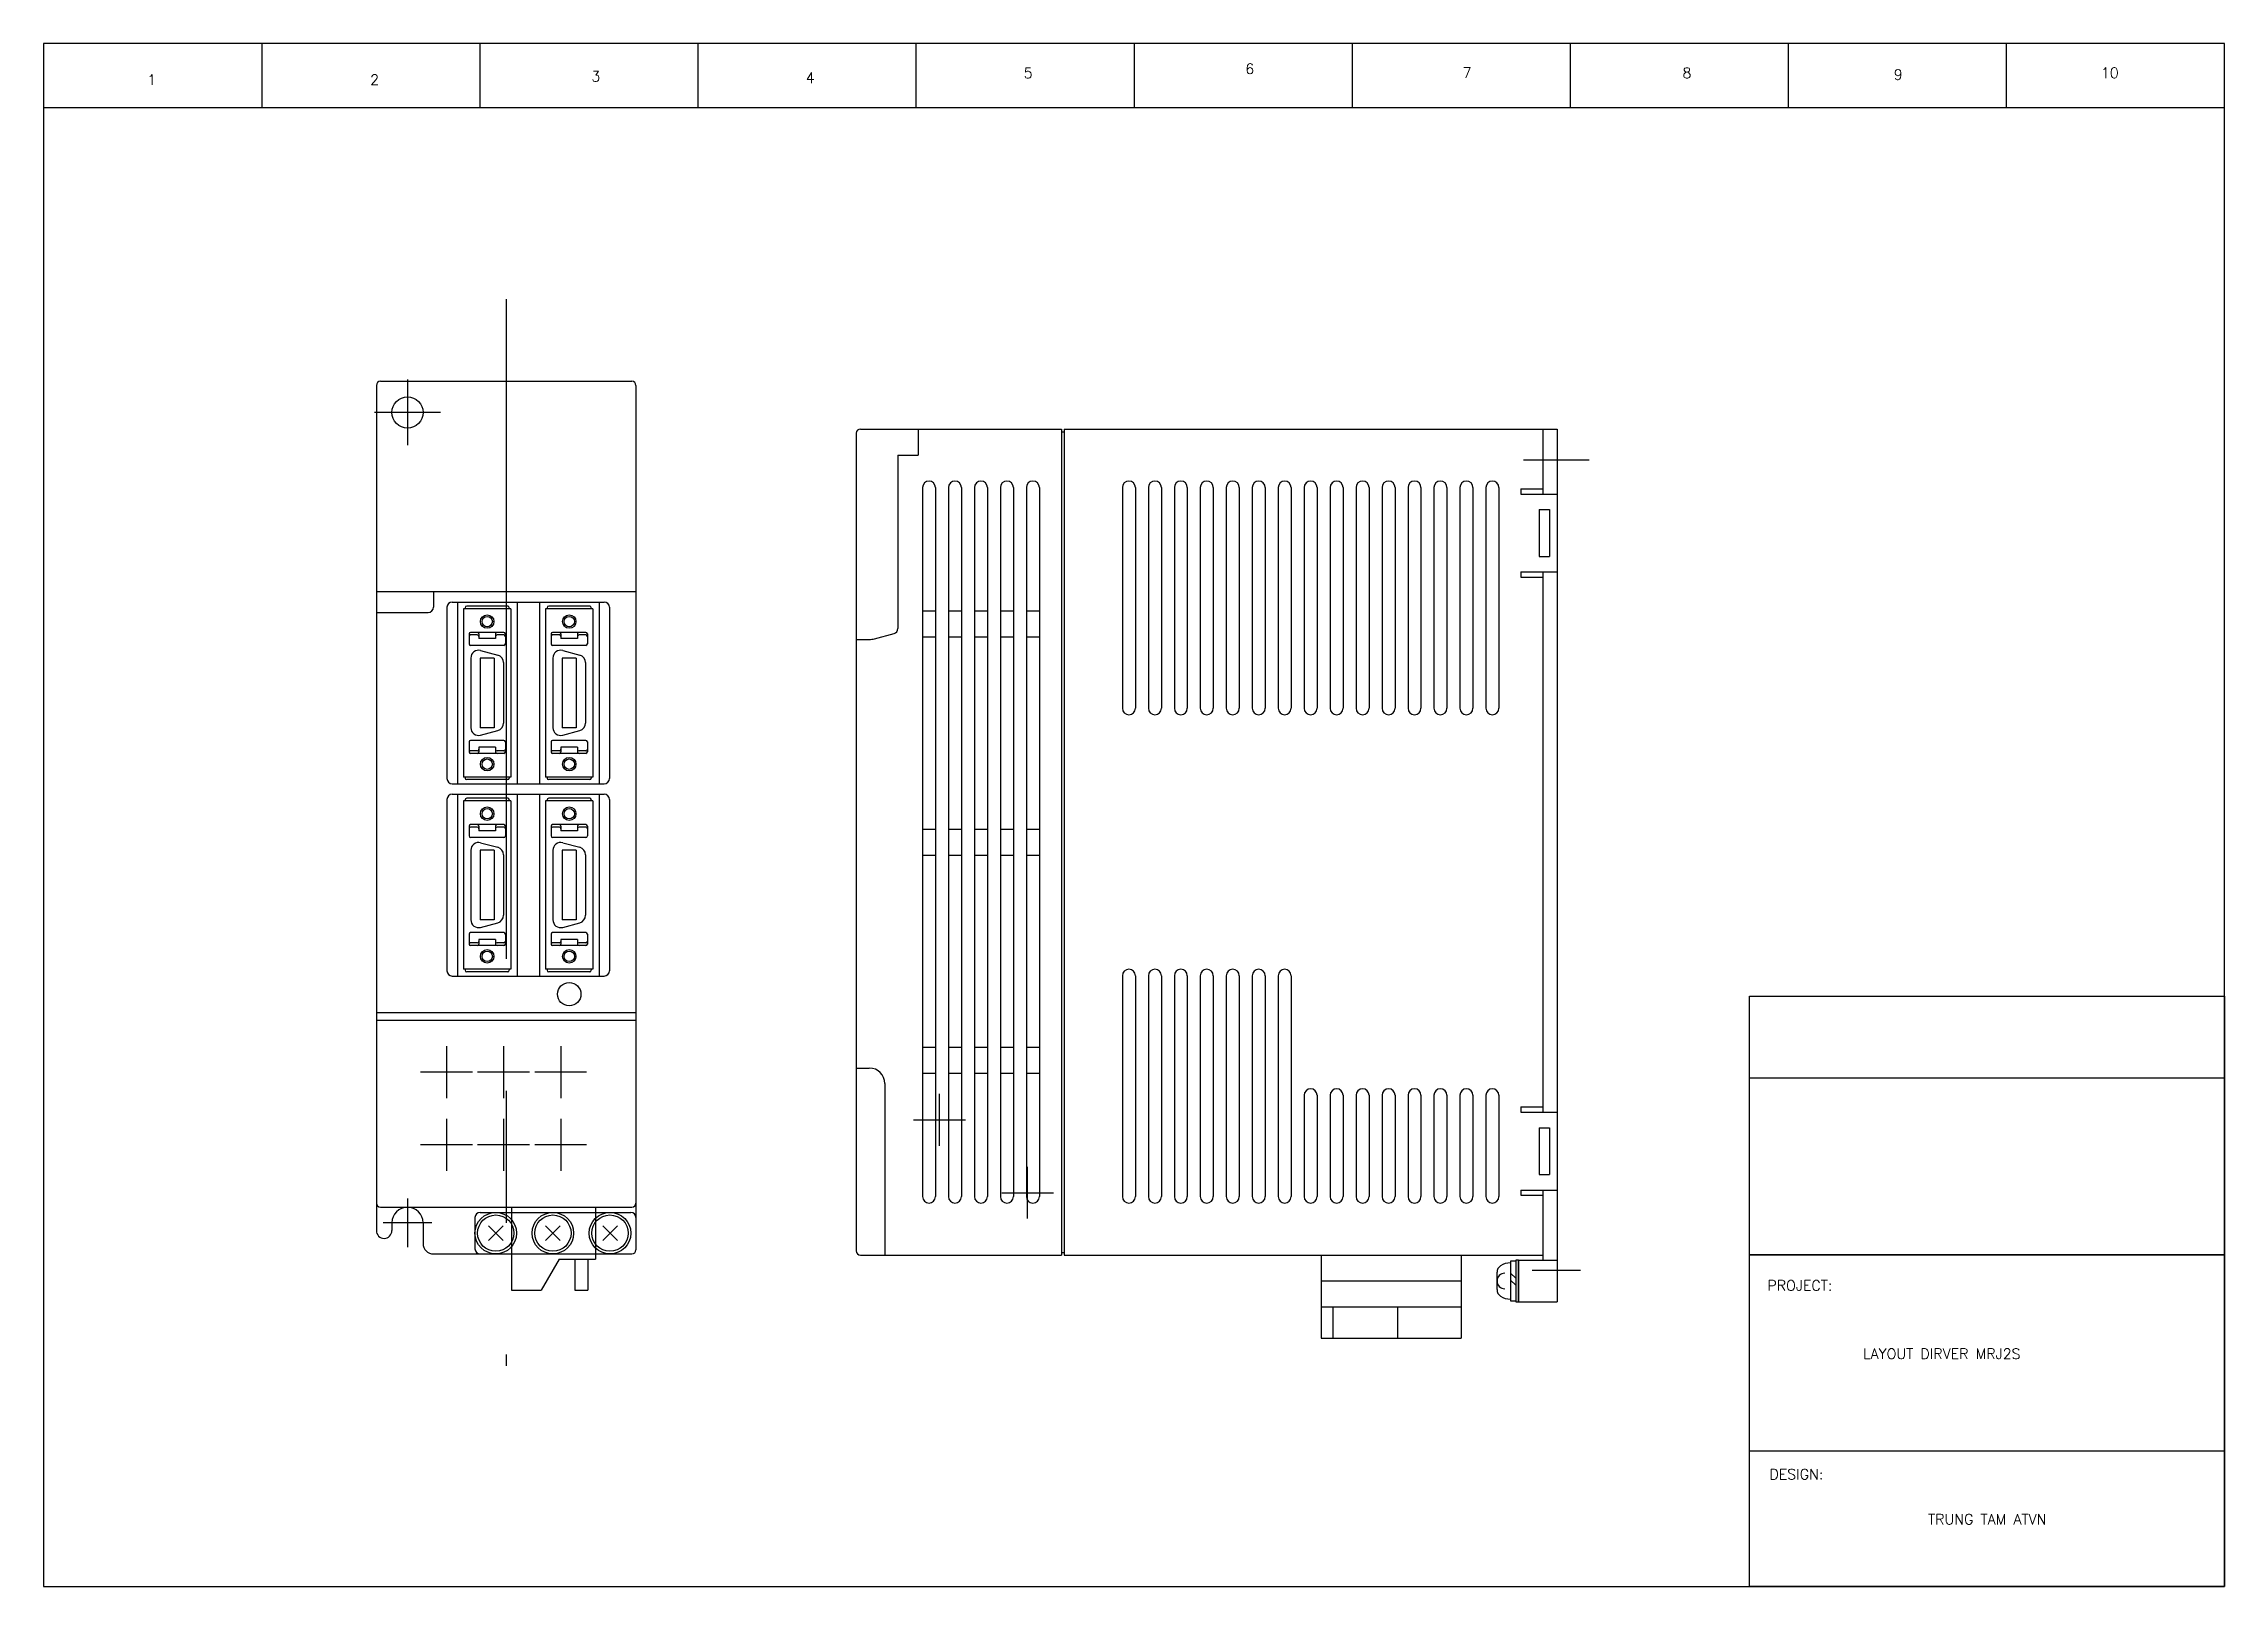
# Model space of a CAD drawing. Header units: millimetres. Extents: x -945625 to 316, y 6 to 533140.
# Drawn here: x -945094 to -944674, y 532278.3 to 532575.3 of the extents above; entities that cross this region are included whole.
import ezdxf

# ---------------------------------------------------------------- set-up
doc = ezdxf.new("R2010")
doc.units = ezdxf.units.MM
doc.header["$LTSCALE"] = 4
doc.linetypes.add('CENTER', pattern=[50.8, 31.75, -6.35, 6.35, -6.35])
for name, color, linetype in [('10', 4, 'Continuous'), ('11', 7, 'Continuous'), ('12', 3, 'Continuous'), ('16', 4, 'CENTER'), ('17', 6, 'CENTER')]:
    doc.layers.add(name, color=color, linetype=linetype)
doc.styles.get("Standard").update_dxf_attribs({"font": 'simplex.shx', "height": 2, "bigfont": '@extfont2.shx'})

msp = doc.modelspace()

# ---------------------------------------------------------------- texts
at = {"char_height": 2, "attachment_point": 1}
for s, width, insert in [('1', 5.6768, (-945074, 532569.33)), ('2', 5.6768, (-945031.07, 532569.33)), ('3', 5.6768, (-944988.47, 532569.99)), ('4', 5.6768, (-944947.16, 532569.7)), ('5', 5.6768, (-944905.21, 532570.63)), ('6', 5.6768, (-944862.54, 532571.44)), ('7', 5.6768, (-944820.68, 532570.7)), ('8', 5.6768, (-944778.33, 532570.64)), ('9', 5.6768, (-944737.65, 532570.32)), ('10', 5.6768, (-944697.74, 532570.66)), ('PROJECT:', 14.1535, (-944761.98, 532337.21)), ('DESIGN:', 13.7325, (-944761.57, 532300.86)), ('TRUNG TAM ATVN', 55.3936, (-944731.04, 532292.2))]:
    msp.add_mtext_dynamic_manual_height_columns(s, width=width, gutter_width=10, heights=[0], dxfattribs=dict(at, insert=insert))
at = {"ltscale": 0.5, "insert": (-944743.56, 532324.06), "char_height": 2, "attachment_point": 1}
msp.add_mtext_dynamic_manual_height_columns('LAYOUT DIRVER MRJ2S', width=68.6278, gutter_width=10, heights=[0], dxfattribs=at)

# ---------------------------------------------------------------- linework, layer by layer
at = {"ltscale": 0.5}
for p, q in [((-944673.96, 532575.28), (-945093.96, 532575.28)), ((-945093.96, 532575.28), (-945093.96, 532278.28)), ((-945051.96, 532575.28), (-945051.96, 532562.91)), ((-945009.96, 532575.28), (-945009.96, 532562.91)), ((-944967.96, 532575.28), (-944967.96, 532562.91)), ((-944925.96, 532575.28), (-944925.96, 532562.91)), ((-944883.96, 532575.28), (-944883.96, 532562.91)), ((-944841.96, 532575.28), (-944841.96, 532562.91)), ((-944799.96, 532575.28), (-944799.96, 532562.91)), ((-944757.96, 532575.28), (-944757.96, 532562.91)), ((-944715.96, 532575.28), (-944715.96, 532562.91)), ((-944673.96, 532278.28), (-944673.96, 532575.28)), ((-944673.96, 532562.91), (-945093.96, 532562.91)), ((-945093.96, 532278.28), (-944673.96, 532278.28))]:
    msp.add_line(p, q, dxfattribs=at)
for points in [[(-944765.43, 532391.89), (-944673.96, 532391.89), (-944673.96, 532278.28), (-944765.43, 532278.28)], [(-944765.43, 532376.17), (-944673.96, 532376.17), (-944673.96, 532342.12), (-944765.43, 532342.12)], [(-944765.43, 532342.12), (-944673.96, 532342.12), (-944673.96, 532304.33), (-944765.43, 532304.33)]]:
    msp.add_lwpolyline(points, close=True, dxfattribs=at)
at = {"layer": '10'}
for p, q in [((-944937.44, 532500.27), (-944937.44, 532342.87)), ((-944936.64, 532501.07), (-944897.94, 532501.07)), ((-944925.54, 532501.07), (-944925.54, 532496.07)), ((-944897.94, 532501.07), (-944897.94, 532342.07)), ((-944897.94, 532500.57), (-944897.44, 532500.57)), ((-944897.44, 532501.07), (-944897.44, 532342.07)), ((-944897.44, 532501.07), (-944802.44, 532501.07)), ((-944805.24, 532501.07), (-944805.24, 532488.57)), ((-944802.44, 532501.07), (-944802.44, 532333.07)), ((-944929.44, 532496.07), (-944925.54, 532496.07)), ((-944929.44, 532496.07), (-944929.44, 532462.68)), ((-944924.69, 532489.82), (-944924.69, 532353.32)), ((-944922.19, 532489.82), (-944922.19, 532353.32)), ((-944919.69, 532489.82), (-944919.69, 532353.32)), ((-944917.19, 532489.82), (-944917.19, 532353.32)), ((-944914.69, 532489.82), (-944914.69, 532353.32)), ((-944912.19, 532489.82), (-944912.19, 532353.32)), ((-944909.69, 532489.82), (-944909.69, 532353.32)), ((-944907.19, 532489.82), (-944907.19, 532353.32)), ((-944904.69, 532489.82), (-944904.69, 532353.32)), ((-944902.19, 532489.82), (-944902.19, 532353.32)), ((-944886.19, 532489.82), (-944886.19, 532447.32)), ((-944883.69, 532489.82), (-944883.69, 532447.32)), ((-944881.19, 532489.82), (-944881.19, 532447.32)), ((-944878.69, 532489.82), (-944878.69, 532447.32)), ((-944876.19, 532489.82), (-944876.19, 532447.32)), ((-944873.69, 532489.82), (-944873.69, 532447.32)), ((-944871.19, 532489.82), (-944871.19, 532447.32)), ((-944868.69, 532489.82), (-944868.69, 532447.32)), ((-944866.19, 532489.82), (-944866.19, 532447.32)), ((-944863.69, 532489.82), (-944863.69, 532447.32)), ((-944861.19, 532489.82), (-944861.19, 532447.32)), ((-944858.69, 532489.82), (-944858.69, 532447.32)), ((-944856.19, 532489.82), (-944856.19, 532447.32)), ((-944853.69, 532489.82), (-944853.69, 532447.32)), ((-944851.19, 532489.82), (-944851.19, 532447.32)), ((-944848.69, 532489.82), (-944848.69, 532447.32)), ((-944846.19, 532489.82), (-944846.19, 532447.32)), ((-944843.69, 532489.82), (-944843.69, 532447.32)), ((-944841.19, 532489.82), (-944841.19, 532447.32)), ((-944838.69, 532489.82), (-944838.69, 532447.32)), ((-944836.19, 532489.82), (-944836.19, 532447.32)), ((-944833.69, 532489.82), (-944833.69, 532447.32)), ((-944831.19, 532489.82), (-944831.19, 532447.32)), ((-944828.69, 532489.82), (-944828.69, 532447.32)), ((-944826.19, 532489.82), (-944826.19, 532447.32)), ((-944823.69, 532489.82), (-944823.69, 532447.32)), ((-944821.19, 532489.82), (-944821.19, 532447.32)), ((-944818.69, 532489.82), (-944818.69, 532447.32)), ((-944816.19, 532489.82), (-944816.19, 532447.32)), ((-944813.69, 532489.82), (-944813.69, 532447.32)), ((-944809.44, 532489.57), (-944809.44, 532488.57)), ((-944809.44, 532489.57), (-944805.24, 532489.57)), ((-944809.44, 532488.57), (-944802.44, 532488.57)), ((-944805.94, 532485.57), (-944805.94, 532476.57)), ((-944805.94, 532485.57), (-944803.94, 532485.57)), ((-944803.94, 532485.57), (-944803.94, 532476.57)), ((-944805.94, 532476.57), (-944803.94, 532476.57)), ((-944809.44, 532473.57), (-944809.44, 532472.57)), ((-944809.44, 532473.57), (-944802.44, 532473.57)), ((-944809.44, 532472.57), (-944805.24, 532472.57)), ((-944805.24, 532473.57), (-944805.24, 532369.57)), ((-945029.88, 532469.78), (-945029.88, 532346.78)), ((-945018.88, 532469.78), (-945018.88, 532466.78)), ((-945015.28, 532467.78), (-944985.98, 532467.78)), ((-945014.28, 532467.78), (-945014.28, 532432.78)), ((-945002.78, 532467.78), (-945002.78, 532432.78)), ((-944998.48, 532467.78), (-944998.48, 532432.78)), ((-944986.98, 532467.78), (-944986.98, 532432.78)), ((-944979.88, 532469.78), (-944979.88, 532343.08)), ((-945029.88, 532465.78), (-945019.88, 532465.78)), ((-945016.28, 532466.78), (-945016.28, 532433.78)), ((-945003.98, 532466.49), (-945013.08, 532466.49)), ((-945013.08, 532466.49), (-945013.08, 532434.09)), ((-945012.78, 532466.69), (-945012.78, 532466.49)), ((-945004.58, 532466.99), (-945012.48, 532466.99)), ((-945004.28, 532466.69), (-945004.28, 532466.49)), ((-945003.98, 532466.49), (-945003.98, 532434.09)), ((-944997.28, 532466.49), (-944997.28, 532434.09)), ((-944988.18, 532466.49), (-944997.28, 532466.49)), ((-944996.98, 532466.69), (-944996.98, 532466.49)), ((-944988.78, 532466.99), (-944996.68, 532466.99)), ((-944988.48, 532466.69), (-944988.48, 532466.49)), ((-944988.18, 532466.49), (-944988.18, 532434.09)), ((-944984.98, 532466.78), (-944984.98, 532433.78)), ((-944924.69, 532466.07), (-944922.19, 532466.07)), ((-944919.69, 532466.07), (-944917.19, 532466.07)), ((-944914.69, 532466.07), (-944912.19, 532466.07)), ((-944909.69, 532466.07), (-944907.19, 532466.07)), ((-944904.69, 532466.07), (-944902.19, 532466.07)), ((-945012.03, 532461.64), (-945012.03, 532459.74)), ((-945010.43, 532461.94), (-945011.73, 532461.94)), ((-945010.43, 532461.44), (-945011.73, 532461.44)), ((-945005.33, 532459.44), (-945011.73, 532459.44)), ((-945006.63, 532461.94), (-945010.43, 532461.94)), ((-945010.13, 532461.64), (-945010.13, 532460.74)), ((-945006.93, 532460.74), (-945010.13, 532460.74)), ((-945006.93, 532461.64), (-945006.93, 532460.74)), ((-945005.33, 532461.94), (-945006.63, 532461.94)), ((-945005.33, 532461.44), (-945006.63, 532461.44)), ((-945005.03, 532461.64), (-945005.03, 532459.74)), ((-944996.23, 532461.64), (-944996.23, 532459.74)), ((-944994.63, 532461.94), (-944995.93, 532461.94)), ((-944994.63, 532461.44), (-944995.93, 532461.44)), ((-944989.53, 532459.44), (-944995.93, 532459.44)), ((-944990.83, 532461.94), (-944994.63, 532461.94)), ((-944994.33, 532461.64), (-944994.33, 532460.74)), ((-944991.13, 532460.74), (-944994.33, 532460.74)), ((-944991.13, 532461.64), (-944991.13, 532460.74)), ((-944989.53, 532461.94), (-944990.83, 532461.94)), ((-944989.53, 532461.44), (-944990.83, 532461.44)), ((-944989.23, 532461.64), (-944989.23, 532459.74)), ((-944937.44, 532460.57), (-944934.96, 532460.57)), ((-944933.93, 532460.71), (-944930.18, 532461.71)), ((-944924.69, 532461.07), (-944922.19, 532461.07)), ((-944919.69, 532461.07), (-944917.19, 532461.07)), ((-944914.69, 532461.07), (-944912.19, 532461.07)), ((-944909.69, 532461.07), (-944907.19, 532461.07)), ((-944904.69, 532461.07), (-944902.19, 532461.07)), ((-945011.68, 532456.99), (-945011.68, 532443.59)), ((-945009.88, 532456.99), (-945009.88, 532443.59)), ((-945007.18, 532456.99), (-945009.88, 532456.99)), ((-945009.79, 532458.44), (-945006.49, 532457.56)), ((-945007.18, 532456.99), (-945007.18, 532443.59)), ((-945005.38, 532456.11), (-945005.38, 532444.48)), ((-944995.88, 532456.99), (-944995.88, 532443.59)), ((-944991.38, 532456.99), (-944994.08, 532456.99)), ((-944994.08, 532456.99), (-944994.08, 532443.59)), ((-944993.99, 532458.44), (-944990.69, 532457.56)), ((-944991.38, 532456.99), (-944991.38, 532443.59)), ((-944989.58, 532456.11), (-944989.58, 532444.48)), ((-945007.18, 532443.59), (-945009.88, 532443.59)), ((-945009.79, 532442.14), (-945006.49, 532443.03)), ((-944991.38, 532443.59), (-944994.08, 532443.59)), ((-944993.99, 532442.14), (-944990.69, 532443.03)), ((-945012.03, 532440.84), (-945012.03, 532438.94)), ((-945005.33, 532441.14), (-945011.73, 532441.14)), ((-945010.43, 532439.14), (-945011.73, 532439.14)), ((-945010.43, 532438.64), (-945011.73, 532438.64)), ((-945006.63, 532438.64), (-945010.43, 532438.64)), ((-945006.93, 532439.84), (-945010.13, 532439.84)), ((-945010.13, 532439.84), (-945010.13, 532438.94)), ((-945006.93, 532439.84), (-945006.93, 532438.94)), ((-945005.33, 532439.14), (-945006.63, 532439.14)), ((-945005.33, 532438.64), (-945006.63, 532438.64)), ((-945005.03, 532440.84), (-945005.03, 532438.94)), ((-944996.23, 532440.84), (-944996.23, 532438.94)), ((-944989.53, 532441.14), (-944995.93, 532441.14)), ((-944994.63, 532439.14), (-944995.93, 532439.14)), ((-944994.63, 532438.64), (-944995.93, 532438.64)), ((-944990.83, 532438.64), (-944994.63, 532438.64)), ((-944994.33, 532439.84), (-944994.33, 532438.94)), ((-944991.13, 532439.84), (-944994.33, 532439.84)), ((-944991.13, 532439.84), (-944991.13, 532438.94)), ((-944989.53, 532439.14), (-944990.83, 532439.14)), ((-944989.53, 532438.64), (-944990.83, 532438.64)), ((-944989.23, 532440.84), (-944989.23, 532438.94)), ((-945003.98, 532434.09), (-945013.08, 532434.09)), ((-945012.78, 532434.09), (-945012.78, 532433.89)), ((-945004.28, 532434.09), (-945004.28, 532433.89)), ((-944988.18, 532434.09), (-944997.28, 532434.09)), ((-944996.98, 532434.09), (-944996.98, 532433.89)), ((-944988.48, 532434.09), (-944988.48, 532433.89)), ((-945015.28, 532432.78), (-944985.98, 532432.78)), ((-945015.28, 532430.78), (-944985.98, 532430.78)), ((-945014.28, 532430.78), (-945014.28, 532395.78)), ((-945004.58, 532433.59), (-945012.48, 532433.59)), ((-945004.58, 532429.99), (-945012.48, 532429.99)), ((-945002.78, 532430.78), (-945002.78, 532395.78)), ((-944998.48, 532430.78), (-944998.48, 532395.78)), ((-944988.78, 532433.59), (-944996.68, 532433.59)), ((-944988.78, 532429.99), (-944996.68, 532429.99)), ((-944986.98, 532430.78), (-944986.98, 532395.78)), ((-945016.28, 532429.78), (-945016.28, 532396.78)), ((-945013.08, 532429.49), (-945013.08, 532397.09)), ((-945003.98, 532429.49), (-945013.08, 532429.49)), ((-945012.78, 532429.69), (-945012.78, 532429.49)), ((-945004.28, 532429.69), (-945004.28, 532429.49)), ((-945003.98, 532429.49), (-945003.98, 532397.09)), ((-944988.18, 532429.49), (-944997.28, 532429.49)), ((-944997.28, 532429.49), (-944997.28, 532397.09)), ((-944996.98, 532429.69), (-944996.98, 532429.49)), ((-944988.48, 532429.69), (-944988.48, 532429.49)), ((-944988.18, 532429.49), (-944988.18, 532397.09)), ((-944984.98, 532429.78), (-944984.98, 532396.78)), ((-945012.03, 532424.64), (-945012.03, 532422.74)), ((-945010.43, 532424.94), (-945011.73, 532424.94)), ((-945010.43, 532424.44), (-945011.73, 532424.44)), ((-945005.33, 532422.44), (-945011.73, 532422.44)), ((-945006.63, 532424.94), (-945010.43, 532424.94)), ((-945010.13, 532424.64), (-945010.13, 532423.74)), ((-945006.93, 532423.74), (-945010.13, 532423.74)), ((-945009.79, 532421.44), (-945006.49, 532420.56)), ((-945006.93, 532424.64), (-945006.93, 532423.74)), ((-945005.33, 532424.94), (-945006.63, 532424.94)), ((-945005.33, 532424.44), (-945006.63, 532424.44)), ((-945005.03, 532424.64), (-945005.03, 532422.74)), ((-944996.23, 532424.64), (-944996.23, 532422.74)), ((-944994.63, 532424.94), (-944995.93, 532424.94)), ((-944994.63, 532424.44), (-944995.93, 532424.44)), ((-944989.53, 532422.44), (-944995.93, 532422.44)), ((-944990.83, 532424.94), (-944994.63, 532424.94)), ((-944994.33, 532424.64), (-944994.33, 532423.74)), ((-944991.13, 532423.74), (-944994.33, 532423.74)), ((-944993.99, 532421.44), (-944990.69, 532420.56)), ((-944991.13, 532424.64), (-944991.13, 532423.74)), ((-944989.53, 532424.94), (-944990.83, 532424.94)), ((-944989.53, 532424.44), (-944990.83, 532424.44)), ((-944989.23, 532424.64), (-944989.23, 532422.74)), ((-944924.69, 532424.07), (-944922.19, 532424.07)), ((-944919.69, 532424.07), (-944917.19, 532424.07)), ((-944914.69, 532424.07), (-944912.19, 532424.07)), ((-944909.69, 532424.07), (-944907.19, 532424.07)), ((-944904.69, 532424.07), (-944902.19, 532424.07)), ((-945011.68, 532419.99), (-945011.68, 532406.59)), ((-945007.18, 532419.99), (-945009.88, 532419.99)), ((-945009.88, 532419.99), (-945009.88, 532406.59)), ((-945007.18, 532419.99), (-945007.18, 532406.59)), ((-945005.38, 532419.11), (-945005.38, 532407.48)), ((-944995.88, 532419.99), (-944995.88, 532406.59)), ((-944994.08, 532419.99), (-944994.08, 532406.59)), ((-944991.38, 532419.99), (-944994.08, 532419.99)), ((-944991.38, 532419.99), (-944991.38, 532406.59)), ((-944989.58, 532419.11), (-944989.58, 532407.48)), ((-944924.69, 532419.07), (-944922.19, 532419.07)), ((-944919.69, 532419.07), (-944917.19, 532419.07)), ((-944914.69, 532419.07), (-944912.19, 532419.07)), ((-944909.69, 532419.07), (-944907.19, 532419.07)), ((-944904.69, 532419.07), (-944902.19, 532419.07)), ((-945007.18, 532406.59), (-945009.88, 532406.59)), ((-945009.79, 532405.14), (-945006.49, 532406.03)), ((-944991.38, 532406.59), (-944994.08, 532406.59)), ((-944993.99, 532405.14), (-944990.69, 532406.03)), ((-945012.03, 532403.84), (-945012.03, 532401.94)), ((-945005.33, 532404.14), (-945011.73, 532404.14)), ((-945010.43, 532402.14), (-945011.73, 532402.14)), ((-945010.43, 532401.64), (-945011.73, 532401.64)), ((-945006.63, 532401.64), (-945010.43, 532401.64)), ((-945010.13, 532402.84), (-945010.13, 532401.94)), ((-945006.93, 532402.84), (-945010.13, 532402.84)), ((-945006.93, 532402.84), (-945006.93, 532401.94)), ((-945005.33, 532402.14), (-945006.63, 532402.14)), ((-945005.33, 532401.64), (-945006.63, 532401.64)), ((-945005.03, 532403.84), (-945005.03, 532401.94)), ((-944996.23, 532403.84), (-944996.23, 532401.94)), ((-944989.53, 532404.14), (-944995.93, 532404.14)), ((-944994.63, 532402.14), (-944995.93, 532402.14)), ((-944994.63, 532401.64), (-944995.93, 532401.64)), ((-944990.83, 532401.64), (-944994.63, 532401.64)), ((-944991.13, 532402.84), (-944994.33, 532402.84)), ((-944994.33, 532402.84), (-944994.33, 532401.94)), ((-944991.13, 532402.84), (-944991.13, 532401.94)), ((-944989.53, 532402.14), (-944990.83, 532402.14)), ((-944989.53, 532401.64), (-944990.83, 532401.64)), ((-944989.23, 532403.84), (-944989.23, 532401.94)), ((-945003.98, 532397.09), (-945013.08, 532397.09)), ((-945012.78, 532397.09), (-945012.78, 532396.89)), ((-945004.58, 532396.59), (-945012.48, 532396.59)), ((-945004.28, 532397.09), (-945004.28, 532396.89)), ((-944988.18, 532397.09), (-944997.28, 532397.09)), ((-944996.98, 532397.09), (-944996.98, 532396.89)), ((-944988.78, 532396.59), (-944996.68, 532396.59)), ((-944988.48, 532397.09), (-944988.48, 532396.89)), ((-945015.28, 532395.78), (-944985.98, 532395.78)), ((-944886.19, 532395.82), (-944886.19, 532353.32)), ((-944883.69, 532395.82), (-944883.69, 532353.32)), ((-944881.19, 532395.82), (-944881.19, 532353.32)), ((-944878.69, 532395.82), (-944878.69, 532353.32)), ((-944876.19, 532395.82), (-944876.19, 532353.32)), ((-944873.69, 532395.82), (-944873.69, 532353.32)), ((-944871.19, 532395.82), (-944871.19, 532353.32)), ((-944868.69, 532395.82), (-944868.69, 532353.32)), ((-944866.19, 532395.82), (-944866.19, 532353.32)), ((-944863.69, 532395.82), (-944863.69, 532353.32)), ((-944861.19, 532395.82), (-944861.19, 532353.32)), ((-944858.69, 532395.82), (-944858.69, 532353.32)), ((-944856.19, 532395.82), (-944856.19, 532353.32)), ((-944853.69, 532395.82), (-944853.69, 532353.32)), ((-945029.88, 532388.78), (-944979.88, 532388.78)), ((-945029.88, 532387.28), (-944979.88, 532387.28)), ((-944924.69, 532382.07), (-944922.19, 532382.07)), ((-944919.69, 532382.07), (-944917.19, 532382.07)), ((-944914.69, 532382.07), (-944912.19, 532382.07)), ((-944909.69, 532382.07), (-944907.19, 532382.07)), ((-944904.69, 532382.07), (-944902.19, 532382.07)), ((-944937.44, 532378.07), (-944934.94, 532378.07)), ((-944924.69, 532377.07), (-944922.19, 532377.07)), ((-944919.69, 532377.07), (-944917.19, 532377.07)), ((-944914.69, 532377.07), (-944912.19, 532377.07)), ((-944909.69, 532377.07), (-944907.19, 532377.07)), ((-944904.69, 532377.07), (-944902.19, 532377.07)), ((-944931.94, 532375.07), (-944931.94, 532342.07)), ((-944851.19, 532372.82), (-944851.19, 532353.32)), ((-944848.69, 532372.82), (-944848.69, 532353.32)), ((-944846.19, 532372.82), (-944846.19, 532353.32)), ((-944843.69, 532372.82), (-944843.69, 532353.32)), ((-944841.19, 532372.82), (-944841.19, 532353.32)), ((-944838.69, 532372.82), (-944838.69, 532353.32)), ((-944836.19, 532372.82), (-944836.19, 532353.32)), ((-944833.69, 532372.82), (-944833.69, 532353.32)), ((-944831.19, 532372.82), (-944831.19, 532353.32)), ((-944828.69, 532372.82), (-944828.69, 532353.32)), ((-944826.19, 532372.82), (-944826.19, 532353.32)), ((-944823.69, 532372.82), (-944823.69, 532353.32)), ((-944821.19, 532372.82), (-944821.19, 532353.32)), ((-944818.69, 532372.82), (-944818.69, 532353.32)), ((-944816.19, 532372.82), (-944816.19, 532353.32)), ((-944813.69, 532372.82), (-944813.69, 532353.32)), ((-944809.44, 532370.57), (-944805.24, 532370.57)), ((-944809.44, 532370.57), (-944809.44, 532369.57)), ((-944809.44, 532369.57), (-944802.44, 532369.57)), ((-944805.94, 532366.57), (-944803.94, 532366.57)), ((-944805.94, 532366.57), (-944805.94, 532357.57)), ((-944803.94, 532366.57), (-944803.94, 532357.57)), ((-944809.44, 532354.57), (-944802.44, 532354.57)), ((-944809.44, 532354.57), (-944809.44, 532353.57)), ((-944805.94, 532357.57), (-944803.94, 532357.57)), ((-944805.24, 532354.57), (-944805.24, 532341.07)), ((-945029.08, 532351.28), (-944980.68, 532351.28)), ((-945009.88, 532350.28), (-944980.88, 532350.28)), ((-945003.88, 532351.28), (-945003.88, 532335.28)), ((-944987.68, 532351.28), (-944987.68, 532341.28)), ((-944809.44, 532353.57), (-944805.24, 532353.57)), ((-945010.88, 532349.28), (-945010.88, 532343.28)), ((-945008.29, 532347.69), (-945005.46, 532344.86)), ((-945005.46, 532347.69), (-945008.29, 532344.86)), ((-944994.46, 532347.69), (-944997.29, 532344.86)), ((-944997.29, 532347.69), (-944994.46, 532344.86)), ((-944986.29, 532347.69), (-944983.46, 532344.86)), ((-944983.46, 532347.69), (-944986.29, 532344.86)), ((-945018.88, 532342.28), (-944980.68, 532342.28)), ((-944936.64, 532342.07), (-944897.94, 532342.07)), ((-944897.94, 532342.57), (-944897.44, 532342.57)), ((-944897.44, 532342.07), (-944805.24, 532342.07)), ((-944847.94, 532342.07), (-944847.94, 532326.07)), ((-944820.94, 532342.07), (-944820.94, 532326.07)), ((-944994.68, 532341.28), (-944998.14, 532335.28)), ((-944994.68, 532341.28), (-944987.68, 532341.28)), ((-944991.68, 532341.28), (-944991.68, 532335.28)), ((-944989.18, 532341.28), (-944989.18, 532335.28)), ((-944814.04, 532335.4), (-944814.04, 532338.74)), ((-944811.44, 532340.87), (-944811.44, 532340.57)), ((-944810.44, 532340.87), (-944811.44, 532340.87)), ((-944811.44, 532340.57), (-944811.44, 532333.57)), ((-944811.44, 532338.6), (-944810.44, 532337.6)), ((-944810.44, 532341.07), (-944810.44, 532333.07)), ((-944809.94, 532341.07), (-944810.44, 532341.07)), ((-944809.94, 532333.07), (-944809.94, 532341.07)), ((-944809.94, 532341.07), (-944802.44, 532341.07)), ((-944809.94, 532341.07), (-944809.94, 532333.07)), ((-945003.88, 532335.28), (-944998.14, 532335.28)), ((-944991.68, 532335.28), (-944989.18, 532335.28)), ((-944847.94, 532337.07), (-944820.94, 532337.07)), ((-944814.04, 532337.07), (-944814.04, 532337.07)), ((-944811.44, 532337.26), (-944810.44, 532336.26)), ((-944811.44, 532333.57), (-944811.44, 532333.27)), ((-944811.44, 532333.27), (-944810.44, 532333.27)), ((-944847.94, 532332.07), (-944820.94, 532332.07)), ((-944845.69, 532332.07), (-944845.69, 532326.07)), ((-944833.19, 532332.07), (-944833.19, 532326.07)), ((-944810.44, 532333.07), (-944809.94, 532333.07)), ((-944809.94, 532333.07), (-944802.44, 532333.07)), ((-944847.94, 532326.07), (-944845.69, 532326.07)), ((-944845.69, 532326.07), (-944833.19, 532326.07)), ((-944833.19, 532326.07), (-944820.94, 532326.07))]:
    msp.add_line(p, q, dxfattribs=at)
for centre, radius in [((-945008.53, 532464.02), 1.3), ((-945008.53, 532464.02), 1), ((-944992.73, 532464.02), 1.3), ((-944992.73, 532464.02), 1), ((-945008.53, 532436.57), 1.3), ((-945008.53, 532436.57), 1), ((-944992.73, 532436.57), 1.3), ((-944992.73, 532436.57), 1), ((-945008.53, 532427.02), 1.3), ((-945008.53, 532427.02), 1), ((-944992.73, 532427.02), 1.3), ((-944992.73, 532427.02), 1), ((-945008.53, 532399.57), 1.3), ((-945008.53, 532399.57), 1), ((-944992.73, 532399.57), 1.3), ((-944992.73, 532399.57), 1), ((-944992.73, 532392.28), 2.25), ((-945006.88, 532346.28), 4), ((-944995.88, 532346.28), 4), ((-944984.88, 532346.28), 4), ((-945006.88, 532346.28), 3.5), ((-944995.88, 532346.28), 3.5), ((-944984.88, 532346.28), 3.5)]:
    msp.add_circle(centre, radius, dxfattribs=at)
for centre, radius, start, end in [((-944936.64, 532500.27), 0.8, 90, 180), ((-944923.44, 532489.82), 1.25, 0, 180), ((-944918.44, 532489.82), 1.25, 0, 180), ((-944913.44, 532489.82), 1.25, 0, 180), ((-944908.44, 532489.82), 1.25, 0, 180), ((-944903.44, 532489.82), 1.25, 0, 180), ((-944884.94, 532489.82), 1.25, 0, 180), ((-944879.94, 532489.82), 1.25, 0, 180), ((-944874.94, 532489.82), 1.25, 0, 180), ((-944869.94, 532489.82), 1.25, 0, 180), ((-944864.94, 532489.82), 1.25, 0, 180), ((-944859.94, 532489.82), 1.25, 0, 180), ((-944854.94, 532489.82), 1.25, 0, 180), ((-944849.94, 532489.82), 1.25, 0, 180), ((-944844.94, 532489.82), 1.25, 0, 180), ((-944839.94, 532489.82), 1.25, 0, 180), ((-944834.94, 532489.82), 1.25, 0, 180), ((-944829.94, 532489.82), 1.25, 0, 180), ((-944824.94, 532489.82), 1.25, 0, 180), ((-944819.94, 532489.82), 1.25, 0, 180), ((-944814.94, 532489.82), 1.25, 0, 180), ((-945015.28, 532466.78), 1, 90, 180), ((-944985.98, 532466.78), 1, 0, 90), ((-945019.88, 532466.78), 1, 270, 0), ((-945012.48, 532466.69), 0.3, 90, 180), ((-945004.58, 532466.69), 0.3, 0, 90), ((-944996.68, 532466.69), 0.3, 90, 180), ((-944988.78, 532466.69), 0.3, 0, 90), ((-945011.73, 532461.64), 0.3, 90, 180), ((-945011.73, 532461.14), 0.3, 90, 180), ((-945011.73, 532459.74), 0.3, 180, 270), ((-945010.43, 532461.64), 0.3, 0, 90), ((-945010.43, 532461.14), 0.3, 0, 90), ((-945006.63, 532461.64), 0.3, 90, 180), ((-945006.63, 532461.14), 0.3, 90, 180), ((-945005.33, 532461.64), 0.3, 0, 90), ((-945005.33, 532461.14), 0.3, 0, 90), ((-945005.33, 532459.74), 0.3, 270, 0), ((-944995.93, 532461.64), 0.3, 90, 180), ((-944995.93, 532461.14), 0.3, 90, 180), ((-944995.93, 532459.74), 0.3, 180, 270), ((-944994.63, 532461.64), 0.3, 0, 90), ((-944994.63, 532461.14), 0.3, 0, 90), ((-944990.83, 532461.64), 0.3, 90, 180), ((-944990.83, 532461.14), 0.3, 90, 180), ((-944989.53, 532461.64), 0.3, 0, 90), ((-944989.53, 532461.14), 0.3, 0, 90), ((-944989.53, 532459.74), 0.3, 270, 0), ((-944934.96, 532464.57), 4, 270, 285), ((-944930.44, 532462.68), 1, 285, 0), ((-945010.18, 532456.99), 1.5, 75, 180), ((-945006.88, 532456.11), 1.5, 0, 75), ((-944994.38, 532456.99), 1.5, 75, 180), ((-944991.08, 532456.11), 1.5, 0, 75), ((-944884.94, 532447.32), 1.25, 180, 0), ((-944879.94, 532447.32), 1.25, 180, 0), ((-944874.94, 532447.32), 1.25, 180, 0), ((-944869.94, 532447.32), 1.25, 180, 0), ((-944864.94, 532447.32), 1.25, 180, 0), ((-944859.94, 532447.32), 1.25, 180, 0), ((-944854.94, 532447.32), 1.25, 180, 0), ((-944849.94, 532447.32), 1.25, 180, 0), ((-944844.94, 532447.32), 1.25, 180, 0), ((-944839.94, 532447.32), 1.25, 180, 0), ((-944834.94, 532447.32), 1.25, 180, 0), ((-944829.94, 532447.32), 1.25, 180, 0), ((-944824.94, 532447.32), 1.25, 180, 0), ((-944819.94, 532447.32), 1.25, 180, 0), ((-944814.94, 532447.32), 1.25, 180, 0), ((-945010.18, 532443.59), 1.5, 180, 285), ((-945006.88, 532444.48), 1.5, 285, 0), ((-944994.38, 532443.59), 1.5, 180, 285), ((-944991.08, 532444.48), 1.5, 285, 0), ((-945011.73, 532440.84), 0.3, 90, 180), ((-945011.73, 532439.44), 0.3, 180, 270), ((-945011.73, 532438.94), 0.3, 180, 270), ((-945010.43, 532439.44), 0.3, 270, 0), ((-945010.43, 532438.94), 0.3, 270, 0), ((-945006.63, 532439.44), 0.3, 180, 270), ((-945006.63, 532438.94), 0.3, 180, 270), ((-945005.33, 532440.84), 0.3, 0, 90), ((-945005.33, 532439.44), 0.3, 270, 0), ((-945005.33, 532438.94), 0.3, 270, 0), ((-944995.93, 532440.84), 0.3, 90, 180), ((-944995.93, 532439.44), 0.3, 180, 270), ((-944995.93, 532438.94), 0.3, 180, 270), ((-944994.63, 532439.44), 0.3, 270, 0), ((-944994.63, 532438.94), 0.3, 270, 0), ((-944990.83, 532439.44), 0.3, 180, 270), ((-944990.83, 532438.94), 0.3, 180, 270), ((-944989.53, 532440.84), 0.3, 0, 90), ((-944989.53, 532439.44), 0.3, 270, 0), ((-944989.53, 532438.94), 0.3, 270, 0), ((-945015.28, 532433.78), 1, 180, 270), ((-945015.28, 532429.78), 1, 90, 180), ((-945012.48, 532433.89), 0.3, 180, 270), ((-945012.48, 532429.69), 0.3, 90, 180), ((-945004.58, 532433.89), 0.3, 270, 0), ((-945004.58, 532429.69), 0.3, 0, 90), ((-944996.68, 532433.89), 0.3, 180, 270), ((-944996.68, 532429.69), 0.3, 90, 180), ((-944988.78, 532433.89), 0.3, 270, 0), ((-944988.78, 532429.69), 0.3, 0, 90), ((-944985.98, 532433.78), 1, 270, 0), ((-944985.98, 532429.78), 1, 0, 90), ((-945011.73, 532424.64), 0.3, 90, 180), ((-945011.73, 532424.14), 0.3, 90, 180), ((-945011.73, 532422.74), 0.3, 180, 270), ((-945010.18, 532419.99), 1.5, 75, 180), ((-945010.43, 532424.64), 0.3, 0, 90), ((-945010.43, 532424.14), 0.3, 0, 90), ((-945006.63, 532424.64), 0.3, 90, 180), ((-945006.63, 532424.14), 0.3, 90, 180), ((-945005.33, 532424.64), 0.3, 0, 90), ((-945005.33, 532424.14), 0.3, 0, 90), ((-945005.33, 532422.74), 0.3, 270, 0), ((-944995.93, 532424.64), 0.3, 90, 180), ((-944995.93, 532424.14), 0.3, 90, 180), ((-944995.93, 532422.74), 0.3, 180, 270), ((-944994.38, 532419.99), 1.5, 75, 180), ((-944994.63, 532424.64), 0.3, 0, 90), ((-944994.63, 532424.14), 0.3, 0, 90), ((-944990.83, 532424.64), 0.3, 90, 180), ((-944990.83, 532424.14), 0.3, 90, 180), ((-944989.53, 532424.64), 0.3, 0, 90), ((-944989.53, 532424.14), 0.3, 0, 90), ((-944989.53, 532422.74), 0.3, 270, 0), ((-945006.88, 532419.11), 1.5, 0, 75), ((-944991.08, 532419.11), 1.5, 0, 75), ((-945010.18, 532406.59), 1.5, 180, 285), ((-945006.88, 532407.48), 1.5, 285, 0), ((-944994.38, 532406.59), 1.5, 180, 285), ((-944991.08, 532407.48), 1.5, 285, 0), ((-945011.73, 532403.84), 0.3, 90, 180), ((-945011.73, 532402.44), 0.3, 180, 270), ((-945011.73, 532401.94), 0.3, 180, 270), ((-945010.43, 532402.44), 0.3, 270, 0), ((-945010.43, 532401.94), 0.3, 270, 0), ((-945006.63, 532402.44), 0.3, 180, 270), ((-945006.63, 532401.94), 0.3, 180, 270), ((-945005.33, 532403.84), 0.3, 0, 90), ((-945005.33, 532402.44), 0.3, 270, 0), ((-945005.33, 532401.94), 0.3, 270, 0), ((-944995.93, 532403.84), 0.3, 90, 180), ((-944995.93, 532402.44), 0.3, 180, 270), ((-944995.93, 532401.94), 0.3, 180, 270), ((-944994.63, 532402.44), 0.3, 270, 0), ((-944994.63, 532401.94), 0.3, 270, 0), ((-944990.83, 532402.44), 0.3, 180, 270), ((-944990.83, 532401.94), 0.3, 180, 270), ((-944989.53, 532403.84), 0.3, 0, 90), ((-944989.53, 532402.44), 0.3, 270, 0), ((-944989.53, 532401.94), 0.3, 270, 0), ((-945015.28, 532396.78), 1, 180, 270), ((-945012.48, 532396.89), 0.3, 180, 270), ((-945004.58, 532396.89), 0.3, 270, 0), ((-944996.68, 532396.89), 0.3, 180, 270), ((-944988.78, 532396.89), 0.3, 270, 0), ((-944985.98, 532396.78), 1, 270, 0), ((-944884.94, 532395.82), 1.25, 0, 180), ((-944879.94, 532395.82), 1.25, 0, 180), ((-944874.94, 532395.82), 1.25, 0, 180), ((-944869.94, 532395.82), 1.25, 0, 180), ((-944864.94, 532395.82), 1.25, 0, 180), ((-944859.94, 532395.82), 1.25, 0, 180), ((-944854.94, 532395.82), 1.25, 0, 180), ((-944934.94, 532375.07), 3, 0, 90), ((-944849.94, 532372.82), 1.25, 0, 180), ((-944844.94, 532372.82), 1.25, 0, 180), ((-944839.94, 532372.82), 1.25, 0, 180), ((-944834.94, 532372.82), 1.25, 0, 180), ((-944829.94, 532372.82), 1.25, 0, 180), ((-944824.94, 532372.82), 1.25, 0, 180), ((-944819.94, 532372.82), 1.25, 0, 180), ((-944814.94, 532372.82), 1.25, 0, 180), ((-945029.08, 532352.08), 0.8, 180, 270), ((-945009.88, 532349.28), 1, 90, 180), ((-944980.88, 532349.28), 1, 0, 90), ((-944980.68, 532352.08), 0.8, 270, 0), ((-944923.44, 532353.32), 1.25, 180, 0), ((-944918.44, 532353.32), 1.25, 180, 0), ((-944913.44, 532353.32), 1.25, 180, 0), ((-944908.44, 532353.32), 1.25, 180, 0), ((-944903.44, 532353.32), 1.25, 180, 0), ((-944884.94, 532353.32), 1.25, 180, 0), ((-944879.94, 532353.32), 1.25, 180, 0), ((-944874.94, 532353.32), 1.25, 180, 0), ((-944869.94, 532353.32), 1.25, 180, 0), ((-944864.94, 532353.32), 1.25, 180, 0), ((-944859.94, 532353.32), 1.25, 180, 0), ((-944854.94, 532353.32), 1.25, 180, 0), ((-944849.94, 532353.32), 1.25, 180, 0), ((-944844.94, 532353.32), 1.25, 180, 0), ((-944839.94, 532353.32), 1.25, 180, 0), ((-944834.94, 532353.32), 1.25, 180, 0), ((-944829.94, 532353.32), 1.25, 180, 0), ((-944824.94, 532353.32), 1.25, 180, 0), ((-944819.94, 532353.32), 1.25, 180, 0), ((-944814.94, 532353.32), 1.25, 180, 0), ((-945028.38, 532346.78), 1.5, 180, 0), ((-945018.88, 532344.28), 2, 180, 270), ((-945009.88, 532343.28), 1, 180, 270), ((-944980.68, 532343.08), 0.8, 270, 0), ((-944936.64, 532342.87), 0.8, 180, 270), ((-944812.54, 532338.74), 1.5, 123.367, 180), ((-944812.54, 532337.07), 1.5, 90, 180), ((-944811.44, 532337.07), 3.5, 90, 123.367), ((-944812.54, 532337.07), 1.5, 180, 270), ((-944812.54, 532335.4), 1.5, 180, 236.633), ((-944811.44, 532337.07), 3.5, 236.633, 270)]:
    msp.add_arc(centre, radius, start, end, dxfattribs=at)
at = {"layer": '11', "linetype": 'Continuous'}
for p, q in [((-945029.08, 532510.28), (-944980.68, 532510.28)), ((-945029.88, 532509.48), (-945029.88, 532469.78)), ((-944979.88, 532509.48), (-944979.88, 532469.78)), ((-945029.88, 532469.78), (-944979.88, 532469.78))]:
    msp.add_line(p, q, dxfattribs=at)
for centre, start, end in [((-945029.08, 532509.48), 90, 180), ((-944980.68, 532509.48), 0, 90)]:
    msp.add_arc(centre, 0.8, start, end, dxfattribs=at)
at = {"layer": '12'}
for p, q in [((-945023.88, 532510.61), (-945023.88, 532497.95)), ((-945017.54, 532504.28), (-945030.21, 532504.28)), ((-944796.28, 532495.07), (-944808.95, 532495.07)), ((-945023.88, 532352.95), (-945023.88, 532343.61)), ((-945019.21, 532348.28), (-945028.54, 532348.28)), ((-945026.88, 532348.28), (-945026.88, 532346.78)), ((-945020.88, 532348.28), (-945020.88, 532344.28)), ((-944797.95, 532339.07), (-944807.28, 532339.07))]:
    msp.add_line(p, q, dxfattribs=at)
msp.add_circle((-945023.88, 532504.28), 3, dxfattribs=at)
msp.add_arc((-945023.88, 532348.28), 3, 0, 180, dxfattribs=at)
at = {"layer": '16'}
msp.add_line((-945004.88, 532526.09), (-945004.88, 532320.75), dxfattribs=at)
at = {"layer": '17'}
for p, q in [((-945016.38, 532382.28), (-945016.38, 532372.28)), ((-945005.38, 532382.28), (-945005.38, 532372.28)), ((-944994.38, 532382.28), (-944994.38, 532372.28)), ((-945011.38, 532377.28), (-945021.38, 532377.28)), ((-945000.38, 532377.28), (-945010.38, 532377.28)), ((-944989.38, 532377.28), (-944999.38, 532377.28)), ((-944921.44, 532363.07), (-944921.44, 532373.07)), ((-945016.38, 532368.28), (-945016.38, 532358.28)), ((-945005.38, 532368.28), (-945005.38, 532358.28)), ((-944994.38, 532368.28), (-944994.38, 532358.28)), ((-944926.44, 532368.07), (-944916.44, 532368.07)), ((-945011.38, 532363.28), (-945021.38, 532363.28)), ((-945000.38, 532363.28), (-945010.38, 532363.28)), ((-944989.38, 532363.28), (-944999.38, 532363.28)), ((-944904.44, 532349.07), (-944904.44, 532359.07)), ((-944909.44, 532354.07), (-944899.44, 532354.07))]:
    msp.add_line(p, q, dxfattribs=at)

msp.set_redraw_order([(e.dxf.handle, doc.entitydb.next_handle()) for e in msp.query("TEXT MTEXT ATTDEF DIMENSION ARC_DIMENSION")])  # texts and dimensions are drawn at this point

doc.saveas('drawing.dxf')
